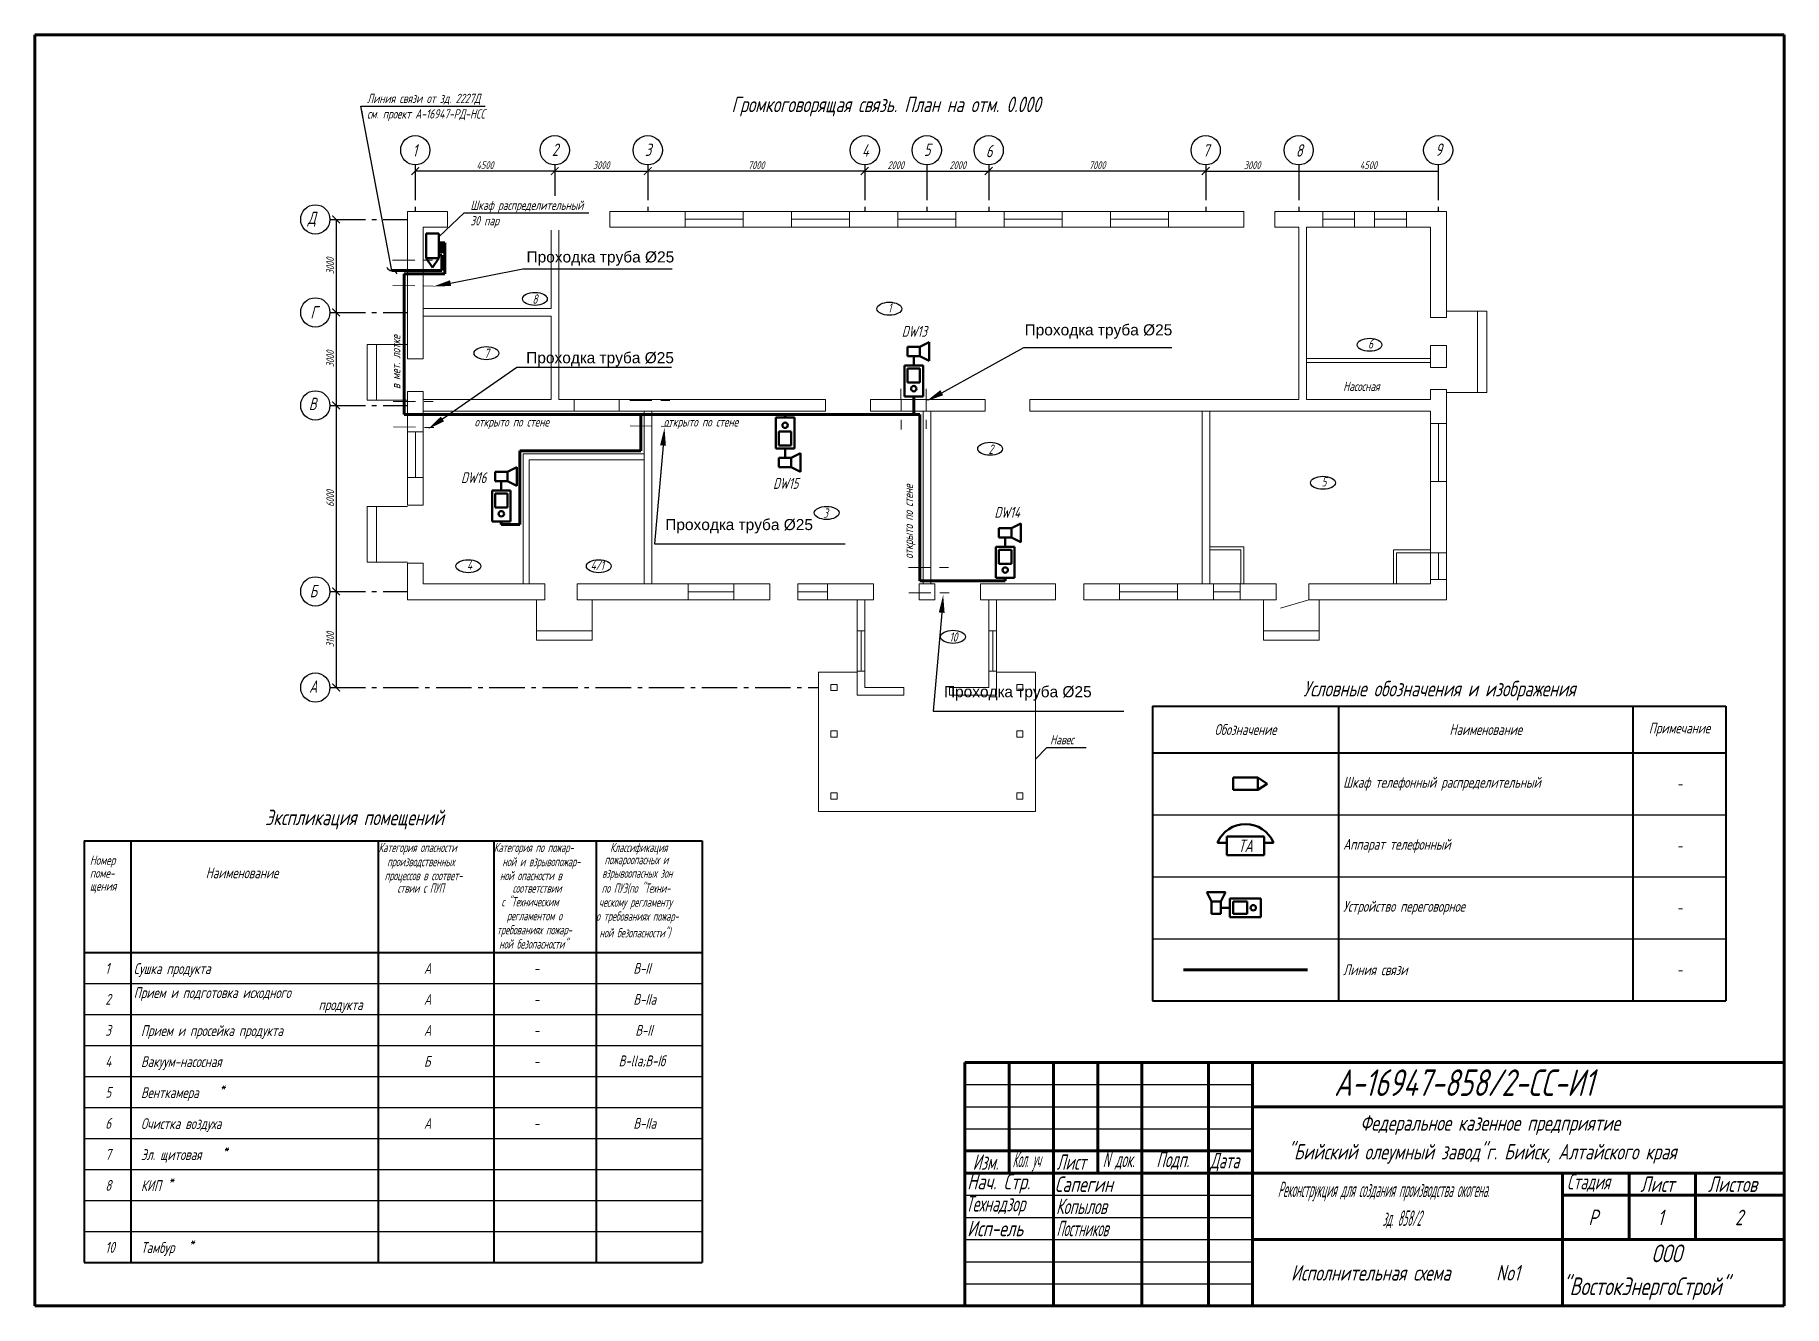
# Model space of a CAD drawing. Header units: millimetres. Extents: x 1036 to 3400, y 1190 to 1841.
# Drawn here: x 2440 to 2835, y 1192.4 to 1479.4 of the extents above; entities that cross this region are included whole.
import ezdxf
from ezdxf import colors
from ezdxf.entities.mleader import LeaderData, LeaderLine
from ezdxf.enums import TextEntityAlignment as Align
from ezdxf.math import Vec2, Vec3

# ---------------------------------------------------------------- set-up
doc = ezdxf.new("R2010")
doc.units = ezdxf.units.MM
doc.linetypes.add('gost5', pattern=[7, 5, -2, 0])
doc.linetypes.add('gost6', pattern=[12, 8, -1.5, 1, -1.5])
for name, color, linetype, lineweight in [('Линия выноска', 137, 'Continuous', 25), ('Линия связи (Вновь)', 3, 'Continuous', 60), ('Осевая', 4, 'gost6', 25), ('Размерная', 4, 'Continuous', 25), ('Рамка толстая', 7, 'Continuous', 60), ('Связь', 84, 'Continuous', 50), ('Строительный', 251, 'Continuous', 13), ('ТаБлица', 253, 'Continuous', 25), ('Текст', 2, 'Continuous', 25), ('Штампы', 252, 'Continuous', 25)]:
    doc.layers.add(name, color=color, linetype=linetype, lineweight=lineweight)
doc.styles.add('Simplex', font='simplex.shx', dxfattribs={"width": 0.7, "oblique": 15})
doc.styles.get("Standard").update_dxf_attribs({"font": 'arial.ttf'})

msp = doc.modelspace()

# ---------------------------------------------------------------- texts
at = {"color": 18, "true_color": 0x000000, "style": 'Simplex', "oblique": 15}
for s, height, width, p in [('А-16947-858/2-СС-И1', 6, 0.7, (2733.4, 1239.82)), ('Федеральное казенное предприятие', 3.5, 0.7, (2739.28, 1231.97)), ('"Бийский олеумный завод"г. Бийск, Алтайского края', 3.5, 0.7, (2722.87, 1225.47)), ('Изм.', 3.5, 0.6, (2651.78, 1223.14)), ('Кол. уч', 3.5, 0.4, (2660.75, 1223.72)), ('Лист', 3.5, 0.6, (2670.71, 1223.14)), ('N', 3.5, 0.5, (2681.13, 1223.72)), ('док.', 3.5, 0.5, (2683.91, 1223.72)), ('Подп.', 3.5, 0.6, (2693.23, 1223.72)), ('Дата', 3.5, 0.6, (2705.38, 1223.47)), ('Нач. Стр.', 3.5, 0.7, (2650.53, 1218.72)), ('Сапегин', 3.5, 0.7, (2670.31, 1218.14)), ('Стадия', 3.5, 0.6, (2785.98, 1218.72)), ('Лист', 3.5, 0.7, (2802.54, 1218.14)), ('Листов', 3.5, 0.7, (2817.81, 1218.14)), ('Технадзор', 3.5, 0.6, (2650.2, 1213.72)), ('Копылов', 3.5, 0.6, (2670.6, 1213.14)), ('Реконструкция для создания производства окогена.', 3.5, 0.4, (2720.65, 1216.97)), ('зд. 858/2', 3.5, 0.4, (2744.32, 1210.47)), ('Р', 3.5, 0.7, (2790.84, 1210.64)), ('1', 3.5, 0.7, (2806.45, 1210.64)), ('2', 3.5, 0.7, (2823.95, 1210.64)), ('Исп-ель', 3.5, 0.7, (2650.53, 1208.14)), ('Постников', 3.5, 0.5, (2670.67, 1208.14)), ('ООО', 4, 0.7, (2805.06, 1202.27)), ('Исполнительная схема ', 3.5, 0.7, (2723.66, 1198.13)), ('No1', 3.5, 0.7, (2769.98, 1198.13)), ('"ВостокЭнергоСтрой"', 4, 0.7, (2784.9, 1194.84))]:
    msp.add_text(s, height=height, dxfattribs=dict(at, width=width)).set_placement(p)
at = {"layer": 'Линия связи (Вновь)', "char_height": 2.5, "attachment_point": 1}
for insert in [(2663.49, 1414.06), (2550.94, 1407.77), (2582.34, 1370.09), (2645.28, 1332.35)]:
    msp.add_mtext_dynamic_manual_height_columns('Проходка труба %%C25', width=139.3199, gutter_width=12.5, heights=[0], dxfattribs=dict(at, insert=insert))
at = {"layer": 'Размерная', "color": 18, "true_color": 0x000000, "char_height": 1.75, "attachment_point": 5, "style": 'Simplex'}
for s, insert in [('4500', (2541.64, 1449.99)), ('3000', (2567.89, 1449.99)), ('7000', (2602.89, 1449.99)), ('2000', (2634.39, 1449.99)), ('2000', (2648.39, 1449.99)), ('7000', (2679.89, 1449.99)), ('3000', (2714.89, 1449.99)), ('4500', (2741.14, 1449.99))]:
    msp.add_mtext(s, dxfattribs=dict(at, insert=insert))
at = {"layer": 'Размерная', "color": 18, "true_color": 0x000000, "char_height": 1.75, "attachment_point": 5, "rotation": 90, "style": 'Simplex'}
for s, insert in [('3000', (2506.68, 1427.24)), ('3000', (2506.68, 1406.24)), ('6000', (2506.68, 1374.74)), ('3100', (2506.68, 1342.89))]:
    msp.add_mtext(s, dxfattribs=dict(at, insert=insert))
at = {"layer": 'ТаБлица', "color": 18, "true_color": 0x000000, "insert": (2757.17, 1331.31), "char_height": 3.5, "width": 129.4197, "attachment_point": 5, "style": 'Simplex'}
msp.add_mtext('Условные обозначения и изображения', dxfattribs=at)
at = {"layer": 'Текст', "color": 18, "ltscale": 100, "true_color": 0x000000, "style": 'Simplex', "oblique": 15}
for s, height, width, p in [('1', 2.8, 0.7, (2525.25, 1451.92)), ('2', 2.8, 0.7, (2556.75, 1452.07)), ('3', 2.8, 0.7, (2577.75, 1452.07)), ('4', 2.8, 0.7, (2626.75, 1451.92)), ('5', 2.8, 0.7, (2640.75, 1452.07)), ('6', 2.8, 0.7, (2654.75, 1451.77)), ('7', 2.8, 0.7, (2703.75, 1451.92)), ('8', 2.8, 0.7, (2724.75, 1451.92)), ('9', 2.8, 0.7, (2756.25, 1452.09)), ('Д', 2.8, 0.7, (2501.59, 1436.68)), ('Г', 2.8, 0.7, (2502.2, 1415.38)), ('8', 2.1, 0.7, (2552.32, 1418.7)), ('1', 2.1, 0.7, (2632.63, 1416.74)), ('6', 2.1, 0.7, (2741.06, 1408.59)), ('7', 2.1, 0.7, (2541.45, 1406.45)), ('Насосная', 2.1, 0.7, (2735.44, 1399)), ('B', 2.8, 0.7, (2501.84, 1394.68)), ('открыто по стене', 2.1, 0.7, (2539.27, 1390.97)), ('открыто по стене', 2.1, 0.7, (2581.99, 1390.97)), ('2', 2.1, 0.7, (2655.35, 1384.81)), ('5', 2.1, 0.7, (2730.54, 1377.44)), ('3', 2.1, 0.7, (2618.01, 1370.37)), ('4', 2.1, 0.7, (2537.55, 1358.6)), ('4/1', 2.1, 0.7, (2565.48, 1358.6)), ('Б', 2.8, 0.7, (2502.03, 1352.42)), ('10', 2.1, 0.7, (2646.5, 1342.39)), ('А', 2.8, 0.7, (2501.91, 1330.87)), ('Навес', 2.1, 0.7, (2669.27, 1319.21)), ('Экспликация помещений', 3.5, 0.7, (2491.97, 1300.96)), ('Категория опасности ', 2.1, 0.6, (2517.61, 1294.88)), ('Категория по пожар-', 2.1, 0.6, (2543.64, 1294.88)), ('Классификация ', 2.1, 0.6, (2569.88, 1294.88)), ('Номер', 2.1, 0.7, (2452.39, 1292.01)), ('производственных', 2.1, 0.6, (2519.52, 1291.68)), ('ной и взрывопожар-', 2.1, 0.6, (2545.55, 1291.68)), ('пожароопасных и', 2.1, 0.6, (2568.63, 1292.13)), ('поме-', 2.1, 0.7, (2452.39, 1289.09)), ('Наименование', 2.45, 0.7, (2478.56, 1288.97)), ('процессов в соответ-', 2.1, 0.6, (2518.97, 1288.53)), ('ствии с ПУП', 2.1, 0.6, (2521.84, 1285.7)), ('ной опасности в ', 2.1, 0.6, (2545, 1288.53)), ('по ПУЭ(по "Техни-', 2.1, 0.6, (2567.98, 1285.7)), ('взрывоопасных зон ', 2.1, 0.6, (2568.08, 1289.08)), ('щения', 2.1, 0.7, (2452.39, 1286.17)), ('с "Техническим', 2.1, 0.6, (2545.34, 1282.62)), ('соответствии', 2.1, 0.6, (2547.87, 1285.7)), ('ческому регламенту', 2.1, 0.6, (2567.37, 1282.53)), ('регламентом о', 2.1, 0.6, (2546.56, 1279.46)), ('о требованиях пожар-', 2.1, 0.6, (2566.72, 1279.37)), (' требованиях пожар-', 2.1, 0.6, (2543.44, 1276.29)), ('ной безопасности")', 2.1, 0.6, (2567.47, 1275.61)), ('ной безопасности"', 2.1, 0.6, (2544.82, 1273.09)), ('1', 2.45, 0.7, (2455.88, 1267.4)), ('Сушка продукта', 2.45, 0.7, (2462.31, 1267.35)), ('А', 2.45, 0.7, (2527.85, 1267.4)), ('-', 2.45, 0.7, (2552.62, 1267.4)), ('В-II', 2.45, 0.7, (2575.13, 1267.4)), ('Прием и подготовка исходного', 2.45, 0.7, (2462.31, 1261.92)), ('2', 2.45, 0.7, (2455.88, 1260.4)), ('продукта', 2.45, 0.7, (2504.05, 1259.2)), ('А', 2.45, 0.7, (2527.85, 1260.4)), ('-', 2.45, 0.7, (2552.62, 1260.4)), ('В-IIа', 2.45, 0.7, (2575.13, 1260.4)), ('3', 2.45, 0.7, (2455.88, 1253.4)), ('Прием и просейка продукта', 2.45, 0.7, (2463.94, 1253.35)), ('А', 2.45, 0.7, (2527.85, 1253.4)), ('-', 2.45, 0.7, (2552.62, 1253.4)), ('В-II', 2.45, 0.7, (2575.56, 1253.4)), ('4', 2.45, 0.7, (2455.88, 1246.4)), ('Вакуум-насосная', 2.45, 0.7, (2463.94, 1246.35)), ('Б', 2.45, 0.7, (2527.85, 1246.4)), ('В-llа;В-Iб', 2.45, 0.7, (2571.81, 1246.51)), ('-', 2.45, 0.7, (2552.62, 1246.4)), ('5', 2.45, 0.7, (2455.88, 1239.4)), ('Венткамера ', 2.45, 0.7, (2463.94, 1239.35)), ('*', 2.45, 0.7, (2481.78, 1240.77)), ('6', 2.45, 0.7, (2455.88, 1232.4)), ('Очистка воздуха', 2.45, 0.7, (2463.94, 1232.35)), ('А', 2.45, 0.7, (2527.85, 1232.4)), ('-', 2.45, 0.7, (2552.62, 1232.4)), ('В-IIа', 2.45, 0.7, (2575.13, 1232.4)), ('7', 2.45, 0.7, (2455.88, 1225.4)), ('Эл. щитовая', 2.45, 0.7, (2463.94, 1225.35)), ('*', 2.45, 0.7, (2482.5, 1226.77)), ('8', 2.45, 0.7, (2455.88, 1218.4)), ('КИП', 2.45, 0.7, (2463.94, 1218.35)), ('*', 2.45, 0.7, (2470.19, 1219.77)), ('10', 2.45, 0.7, (2455.88, 1204.4)), ('Тамбур', 2.45, 0.7, (2463.94, 1204.35)), ('*', 2.45, 0.7, (2474.86, 1205.77))]:
    msp.add_text(s, height=height, dxfattribs=dict(at, width=width)).set_placement(p)
at = {"layer": 'Текст', "color": 18, "ltscale": 100, "true_color": 0x000000, "style": 'Simplex', "oblique": 15, "width": 0.7}
for s, p in [('в мет. лотке', (2522.53, 1399.43)), ('открыто по стене', (2638.31, 1361.08))]:
    msp.add_text(s, height=2.1, rotation=90, dxfattribs=at).set_placement(p)
at = {"layer": 'Текст', "color": 18, "ltscale": 100, "true_color": 0x000000, "insert": (2524.11, 1465.46), "char_height": 3.5, "width": 234.64, "attachment_point": 1, "style": 'Simplex'}
msp.add_mtext('\\pi73.19041;Громкоговорящая связь. План на отм. 0.000', dxfattribs=at)

# ---------------------------------------------------------------- blocks, each defined once
blk = doc.blocks.new('*T46')
at = {"layer": 'ТаБлица', "color": 0, "linetype": 'ByBlock', "lineweight": 40, "transparency": 16777216}
for p, q in [((0, 0), (129.5, 0)), ((0, 0), (0, -66.5)), ((42, 0), (42, -66.5)), ((108.5, 0), (108.5, -66.5)), ((129.5, 0), (129.5, -66.5)), ((0, -10.5), (129.5, -10.5)), ((0, -66.5), (129.5, -66.5))]:
    blk.add_line(p, q, dxfattribs=at)
at = {"layer": 'ТаБлица', "color": 5, "linetype": 'ByBlock', "lineweight": 25, "transparency": 16777216}
for p, q in [((0, -24.5), (129.5, -24.5)), ((0, -38.5), (129.5, -38.5)), ((0, -52.5), (129.5, -52.5))]:
    blk.add_line(p, q, dxfattribs=at)
at = {"layer": 'ТаБлица', "color": 2, "transparency": 16777216, "char_height": 2.45, "style": 'Simplex'}
for s, insert, width, attachment_point in [('{\\C256;\\c0;Примечание}', (119, -5.25), 21, 5), ('{\\C256;\\c0;Обозначение}', (21, -5.25), 42, 5), ('{\\C256;\\c0;Наименование}', (75.25, -5.25), 66.5, 5), ('{\\C256;\\c0;Шкаф телефонный распределительный}', (43.05, -17.5), 64.4, 4), ('{\\C256;\\c0;-}', (119, -17.5), 18.9, 5), ('{\\C256;\\c0;Аппарат телефонный}', (43.05, -31.5), 64.4, 4), ('{\\C256;\\c0;-}', (119, -31.5), 18.9, 5), ('{\\C256;\\c0;Устройство переговорное}', (43.05, -45.5), 64.4, 4), ('{\\C256;\\c0;-}', (119, -45.5), 18.9, 5), ('{\\C256;\\c0;Линия связи}', (43.05, -59.5), 64.4, 4), ('{\\C256;\\c0;-}', (119, -59.5), 18.9, 5)]:
    blk.add_mtext(s, dxfattribs=dict(at, insert=insert, width=width, attachment_point=attachment_point))
blk = doc.blocks.new('A$C19E7192F')
at = {"layer": 'Связь'}
for p, q in [((0, 4), (0, 0)), ((8, 4), (0, 4)), ((8, 0), (8, 4)), ((11, 2), (8, 4)), ((8, 0), (11, 2)), ((0, 0), (8, 0))]:
    blk.add_line(p, q, dxfattribs=at)
blk = doc.blocks.new('A$C20EB2E6C')
at = {"layer": 'Связь'}
for p, q in [((8, 17.5), (5, 16)), ((8, 11.5), (8, 17.5)), ((1, 13), (1, 16)), ((1, 16), (5, 16)), ((5, 13), (1, 13)), ((3, 13), (3, 10)), ((5, 16), (5, 13)), ((8, 11.5), (5, 13)), ((0, 0), (0, 10)), ((0, 10), (6, 10)), ((1, 4.5), (1, 9)), ((1, 9), (5, 9)), ((5, 9), (5, 4.5)), ((6, 10), (6, 0)), ((5, 4.5), (1, 4.5)), ((6, 0), (0, 0))]:
    blk.add_line(p, q, dxfattribs=at)
blk.add_circle((3, 2.5), 0.868, dxfattribs=at)
blk = doc.blocks.new('A$C79A038C6')
at = {"layer": 'Связь'}
for p, q in [((3, 6), (3, 0)), ((15, 6), (3, 6)), ((15, 0), (15, 6)), ((3, 4), (0, 4)), ((3, 0), (15, 0)), ((15, 4), (18, 4))]:
    blk.add_line(p, q, dxfattribs=at)
blk.add_arc((9, 0.25), 9.75, 22.6199, 157.3801, dxfattribs=at)
at = {"layer": 'Связь', "style": 'Simplex', "oblique": 15, "width": 0.7}
blk.add_text('ТА', height=4, dxfattribs=at).set_placement((9, 3), align=Align.MIDDLE_CENTER)
blk = doc.blocks.new('_ArchTick')
at = {"color": 0, "linetype": 'ByBlock', "const_width": 0.15}
blk.add_lwpolyline([(-0.5, -0.5), (0.5, 0.5)], dxfattribs=at)
blk = doc.blocks.new('_None')
blk = doc.blocks.new('_Integral')
at = {"color": 0, "linetype": 'ByBlock', "lineweight": -2}
for centre, start, end in [((0.44, -0.09), 102, 168), ((-0.44, 0.09), 282, 348)]:
    blk.add_arc(centre, 0.454, start, end, dxfattribs=at)

# ---------------------------------------------------------------- linework, layer by layer
at = {"color": 18, "lineweight": 60, "true_color": 0x000000}
for p, q in [((2650, 1247.39), (2835, 1247.39)), ((2650, 1247.39), (2650, 1192.39)), ((2660, 1247.39), (2660, 1222.39)), ((2670, 1247.39), (2670, 1192.39)), ((2680, 1247.39), (2680, 1222.39)), ((2690, 1247.39), (2690, 1192.39)), ((2705, 1247.39), (2705, 1192.39)), ((2715, 1247.39), (2715, 1192.39)), ((2835, 1247.39), (2835, 1192.39)), ((2715, 1237.39), (2835, 1237.39)), ((2650, 1227.39), (2715, 1227.39)), ((2650, 1222.39), (2835, 1222.39)), ((2785, 1222.39), (2785, 1192.39)), ((2800, 1222.39), (2800, 1207.39)), ((2815, 1222.39), (2815, 1207.39)), ((2785, 1217.39), (2835, 1217.39)), ((2715, 1207.39), (2835, 1207.39)), ((2650, 1192.39), (2835, 1192.39))]:
    msp.add_line(p, q, dxfattribs=at)
at = {"color": 18, "lineweight": 25, "true_color": 0x000000}
for p, q in [((2650, 1242.39), (2715, 1242.39)), ((2650, 1237.39), (2715, 1237.39)), ((2650, 1232.39), (2715, 1232.39)), ((2650, 1217.39), (2715, 1217.39)), ((2650, 1212.39), (2715, 1212.39)), ((2650, 1207.39), (2715, 1207.39)), ((2650, 1202.39), (2715, 1202.39)), ((2650, 1197.39), (2715, 1197.39))]:
    msp.add_line(p, q, dxfattribs=at)
at = {"layer": 'Линия связи (Вновь)', "color": 18, "true_color": 0x000000}
for p, q in [((2531.18, 1432.49), (2532.58, 1432.49)), ((2531.18, 1431.79), (2532.58, 1431.79)), ((2531.18, 1431.09), (2532.58, 1431.09)), ((2531.18, 1430.39), (2532.58, 1430.39)), ((2532.58, 1432.49), (2532.58, 1425.49)), ((2520.61, 1426.19), (2531.88, 1426.19)), ((2531.88, 1429.69), (2531.18, 1429.69)), ((2531.88, 1426.19), (2531.88, 1429.69)), ((2532.58, 1425.49), (2523.41, 1425.49)), ((2523.41, 1425.49), (2523.41, 1393.71)), ((2638.46, 1397.77), (2638.46, 1393.71)), ((2523.41, 1393.71), (2576.86, 1393.71)), ((2576.86, 1385.52), (2576.86, 1393.71)), ((2576.86, 1393.71), (2609.41, 1393.71)), ((2609.41, 1393.01), (2609.41, 1393.71)), ((2609.41, 1393.71), (2638.46, 1393.71)), ((2638.46, 1393.71), (2639.86, 1393.71)), ((2639.86, 1393.71), (2639.86, 1356.12)), ((2549.52, 1368.82), (2549.52, 1385.52)), ((2549.52, 1385.52), (2576.86, 1385.52)), ((2545.32, 1369.52), (2545.32, 1368.82)), ((2545.32, 1368.82), (2549.52, 1368.82)), ((2639.86, 1356.12), (2659.11, 1356.12)), ((2659.11, 1356.12), (2659.11, 1356.82)), ((2699.38, 1268.31), (2727.38, 1268.31))]:
    msp.add_line(p, q, dxfattribs=at)
at = {"layer": 'Линия связи (Вновь)', "linetype": 'gost5', "lineweight": 5}
for p, q in [((2520.79, 1422.83), (2529.91, 1422.69)), ((2635.58, 1399.46), (2635.62, 1390.34)), ((2641.3, 1399.51), (2641.3, 1390.47)), ((2520.91, 1396.59), (2529.94, 1396.59)), ((2574.34, 1396.87), (2583.37, 1396.87)), ((2520.95, 1390.87), (2530.08, 1390.74)), ((2574.39, 1391.15), (2583.51, 1391.02)), ((2637.28, 1359.13), (2646.31, 1359.13)), ((2637.33, 1353.41), (2646.45, 1353.45))]:
    msp.add_line(p, q, dxfattribs=at)
at = {"layer": 'Осевая', "color": 18, "true_color": 0x000000}
for p, q in [((2525.89, 1450.06), (2525.89, 1439.56)), ((2557.39, 1450.06), (2557.39, 1439.56)), ((2578.39, 1450.06), (2578.39, 1439.56)), ((2627.39, 1450.06), (2627.39, 1439.56)), ((2641.39, 1450.06), (2641.39, 1439.56)), ((2655.39, 1450.06), (2655.39, 1439.56)), ((2704.39, 1450.06), (2704.39, 1439.56)), ((2725.39, 1450.06), (2725.39, 1439.56)), ((2756.89, 1450.06), (2756.89, 1439.56)), ((2506.61, 1437.74), (2524.11, 1437.74)), ((2506.61, 1416.74), (2524.11, 1416.74)), ((2506.61, 1395.74), (2524.11, 1395.74)), ((2506.61, 1353.74), (2524.11, 1353.74)), ((2506.61, 1332.04), (2616.93, 1332.04))]:
    msp.add_line(p, q, dxfattribs=at)
at = {"layer": 'Размерная', "color": 18, "true_color": 0x000000}
for p, q in [((2557.39, 1448.66), (2525.89, 1448.66)), ((2557.39, 1448.66), (2578.39, 1448.66)), ((2627.39, 1448.66), (2578.39, 1448.66)), ((2627.39, 1448.66), (2641.39, 1448.66)), ((2641.39, 1448.66), (2655.39, 1448.66)), ((2704.39, 1448.66), (2655.39, 1448.66)), ((2704.39, 1448.66), (2725.39, 1448.66)), ((2725.39, 1448.66), (2756.89, 1448.66)), ((2508.01, 1437.74), (2508.01, 1416.74)), ((2508.01, 1416.74), (2508.01, 1395.74)), ((2508.01, 1395.74), (2508.01, 1353.74)), ((2508.01, 1353.74), (2508.01, 1332.04))]:
    msp.add_line(p, q, dxfattribs=at)
at = {"layer": 'Рамка толстая', "color": 18, "true_color": 0x000000}
for p, q in [((2440, 1192.39), (2440, 1479.39)), ((2440, 1479.39), (2835, 1479.39)), ((2835, 1479.39), (2835, 1192.39)), ((2440, 1192.39), (2835, 1192.39))]:
    msp.add_line(p, q, dxfattribs=at)
at = {"layer": 'Строительный', "color": 18, "ltscale": 100, "true_color": 0x000000}
for p, q in [((2524.11, 1406.24), (2524.11, 1439.56)), ((2524.11, 1439.56), (2533.14, 1439.56)), ((2533.14, 1439.56), (2533.14, 1435.99)), ((2540.35, 1439.56), (2552.04, 1439.56)), ((2540.35, 1439.56), (2540.35, 1435.99)), ((2544.83, 1439.56), (2544.83, 1435.99)), ((2552.04, 1439.56), (2562.86, 1439.56)), ((2552.04, 1439.56), (2552.04, 1435.99)), ((2562.86, 1439.56), (2562.86, 1435.99)), ((2569.86, 1439.56), (2713.01, 1439.56)), ((2569.86, 1439.56), (2569.86, 1435.99)), ((2586.87, 1439.56), (2586.87, 1435.99)), ((2599.96, 1439.56), (2599.96, 1435.99)), ((2610.88, 1439.56), (2610.88, 1435.99)), ((2623.97, 1439.56), (2623.97, 1435.99)), ((2634.89, 1439.56), (2634.89, 1435.99)), ((2647.98, 1439.56), (2647.98, 1435.99)), ((2658.9, 1439.56), (2658.9, 1435.99)), ((2671.99, 1439.56), (2671.99, 1435.99)), ((2682.91, 1439.56), (2682.91, 1435.99)), ((2696, 1439.56), (2696, 1435.99)), ((2713.01, 1439.56), (2713.01, 1435.99)), ((2720.01, 1439.56), (2758.75, 1439.56)), ((2720.01, 1439.56), (2720.01, 1435.99)), ((2720.01, 1439.38), (2720.18, 1439.56)), ((2730.82, 1439.56), (2730.82, 1435.99)), ((2738.03, 1439.56), (2738.03, 1435.99)), ((2742.51, 1439.56), (2742.51, 1435.99)), ((2749.72, 1439.56), (2749.72, 1435.99)), ((2758.75, 1439.56), (2758.75, 1415.56)), ((2527.68, 1435.99), (2533.14, 1435.99)), ((2527.68, 1406.24), (2527.68, 1435.99)), ((2540.35, 1435.99), (2544.83, 1435.99)), ((2544.83, 1437.77), (2552.04, 1437.77)), ((2544.83, 1435.99), (2562.86, 1435.99)), ((2556.56, 1435.99), (2556.56, 1424.84)), ((2558.31, 1435.99), (2558.31, 1424.84)), ((2569.86, 1435.99), (2713.01, 1435.99)), ((2586.87, 1437.77), (2599.96, 1437.77)), ((2610.88, 1437.77), (2623.97, 1437.77)), ((2634.89, 1437.77), (2647.98, 1437.77)), ((2658.9, 1437.77), (2671.99, 1437.77)), ((2682.91, 1437.77), (2696, 1437.77)), ((2712.9, 1435.99), (2713.01, 1436.09)), ((2720.01, 1435.99), (2725.43, 1435.99)), ((2725.43, 1435.99), (2725.43, 1397.07)), ((2727.18, 1435.99), (2755.18, 1435.99)), ((2727.18, 1435.99), (2727.18, 1397.07)), ((2730.82, 1437.77), (2738.03, 1437.77)), ((2742.51, 1437.77), (2749.72, 1437.77)), ((2750.16, 1435.99), (2750.8, 1435.99)), ((2755.18, 1435.99), (2755.18, 1415.56)), ((2556.56, 1424.84), (2556.56, 1417.61)), ((2558.31, 1424.84), (2558.31, 1397.07)), ((2727.18, 1416.33), (2727.18, 1419.38)), ((2527.68, 1417.61), (2541.26, 1417.61)), ((2527.68, 1415.86), (2556.56, 1415.86)), ((2541.26, 1417.61), (2556.56, 1417.61)), ((2556.56, 1415.86), (2556.56, 1397.07)), ((2725.43, 1415.13), (2725.43, 1407.88)), ((2758.75, 1415.56), (2755.18, 1415.56)), ((2767.85, 1417.01), (2758.75, 1417.01)), ((2765.75, 1398.64), (2765.75, 1417.01)), ((2767.85, 1398.64), (2767.85, 1417.01)), ((2515.01, 1409.5), (2524.11, 1409.5)), ((2515.01, 1396.9), (2515.01, 1409.5)), ((2517.11, 1396.9), (2517.11, 1409.5)), ((2524.11, 1406.24), (2527.68, 1406.24)), ((2727.18, 1406.31), (2755.18, 1406.31)), ((2755.18, 1409.26), (2755.18, 1404.28)), ((2758.75, 1409.26), (2755.18, 1409.26)), ((2758.75, 1409.26), (2758.75, 1404.28)), ((2727.18, 1405.47), (2755.18, 1405.47)), ((2758.75, 1404.28), (2755.18, 1404.28)), ((2524.11, 1373.2), (2524.11, 1398.89)), ((2524.11, 1398.89), (2527.68, 1398.89)), ((2527.68, 1373.2), (2527.68, 1398.89)), ((2755.18, 1399.31), (2755.18, 1397.07)), ((2758.75, 1399.31), (2755.18, 1399.31)), ((2758.75, 1399.31), (2758.75, 1351.85)), ((2758.75, 1398.64), (2767.85, 1398.64)), ((2524.11, 1396.9), (2515.01, 1396.9)), ((2527.68, 1397.07), (2556.56, 1397.07)), ((2527.68, 1394.41), (2618.51, 1394.41)), ((2558.31, 1397.07), (2618.51, 1397.07)), ((2561.8, 1394.41), (2561.8, 1397.07)), ((2571.95, 1394.41), (2571.95, 1397.07)), ((2577.56, 1394.41), (2577.56, 1355.42)), ((2579.31, 1394.41), (2579.31, 1355.42)), ((2618.51, 1394.41), (2618.51, 1397.07)), ((2628.66, 1397.07), (2654.56, 1397.07)), ((2628.66, 1394.41), (2628.66, 1397.07)), ((2628.66, 1394.41), (2654.56, 1394.41)), ((2640.56, 1357.24), (2640.56, 1394.41)), ((2642.31, 1394.41), (2642.31, 1357.24)), ((2642.31, 1394.41), (2642.31, 1359.96)), ((2654.12, 1394.41), (2652.39, 1394.41)), ((2654.56, 1394.41), (2654.56, 1397.07)), ((2664.71, 1397.07), (2725.43, 1397.07)), ((2664.71, 1394.41), (2664.71, 1397.07)), ((2664.71, 1394.41), (2755.18, 1394.41)), ((2704.54, 1394.41), (2710.62, 1394.41)), ((2706.69, 1394.41), (2714.72, 1394.41)), ((2727.18, 1397.07), (2755.18, 1397.07)), ((2755.18, 1394.41), (2755.18, 1355.42)), ((2703.56, 1394.34), (2703.56, 1355.42)), ((2705.31, 1394.34), (2705.31, 1355.42)), ((2758.75, 1391.68), (2755.18, 1391.68)), ((2756.97, 1391.68), (2756.97, 1378.59)), ((2524.11, 1389.79), (2527.68, 1389.79)), ((2525.9, 1389.79), (2525.9, 1379.5)), ((2579.31, 1373.1), (2579.31, 1388.34)), ((2550.22, 1384.82), (2577.56, 1384.82)), ((2550.22, 1384.82), (2550.22, 1355.42)), ((2551.62, 1355.42), (2551.62, 1383.42)), ((2551.62, 1383.42), (2577.56, 1383.42)), ((2524.11, 1379.5), (2527.68, 1379.5)), ((2579.31, 1372.66), (2579.31, 1381.15)), ((2758.75, 1378.59), (2755.18, 1378.59)), ((2515.01, 1372.95), (2524.11, 1372.95)), ((2515.01, 1360.35), (2515.01, 1372.95)), ((2517.11, 1360.35), (2517.11, 1372.95)), ((2524.11, 1373.2), (2527.68, 1373.2)), ((2713.01, 1363.82), (2705.31, 1363.82)), ((2712.31, 1363.12), (2705.31, 1363.12)), ((2712.31, 1363.12), (2712.31, 1355.42)), ((2713.01, 1363.82), (2713.01, 1355.42)), ((2746.78, 1355.42), (2746.78, 1363.12)), ((2746.78, 1363.12), (2755.18, 1363.12)), ((2524.11, 1360.35), (2515.01, 1360.35)), ((2524.11, 1351.85), (2524.11, 1360.11)), ((2524.11, 1360.11), (2527.68, 1360.11)), ((2527.68, 1355.42), (2527.68, 1360.11)), ((2747.48, 1362.42), (2755.18, 1362.42)), ((2747.48, 1355.42), (2747.48, 1362.42)), ((2758.75, 1362.42), (2755.18, 1362.42)), ((2756.97, 1362.42), (2756.97, 1356.4)), ((2555.12, 1355.42), (2527.68, 1355.42)), ((2555.12, 1351.85), (2555.12, 1355.42)), ((2605.94, 1355.42), (2562.47, 1355.42)), ((2562.47, 1351.85), (2562.47, 1355.42)), ((2587.53, 1351.85), (2587.53, 1355.42)), ((2597.82, 1351.85), (2597.82, 1355.42)), ((2605.94, 1351.85), (2605.94, 1355.42)), ((2629.36, 1355.42), (2612.31, 1355.42)), ((2612.31, 1351.85), (2612.31, 1355.42)), ((2618.96, 1351.85), (2618.96, 1355.42)), ((2629.36, 1351.85), (2629.36, 1355.42)), ((2643.22, 1355.42), (2639.65, 1355.42)), ((2639.65, 1351.85), (2639.65, 1355.42)), ((2640.56, 1357.24), (2640.56, 1355.42)), ((2642.31, 1357.24), (2642.31, 1355.42)), ((2643.22, 1351.85), (2643.22, 1355.42)), ((2670.47, 1355.42), (2653.51, 1355.42)), ((2653.51, 1351.85), (2653.51, 1355.42)), ((2670.47, 1351.85), (2670.47, 1355.42)), ((2720.31, 1355.42), (2676.84, 1355.42)), ((2676.84, 1351.85), (2676.84, 1355.42)), ((2676.84, 1351.85), (2676.84, 1355.42)), ((2684.96, 1351.85), (2684.96, 1355.42)), ((2698.05, 1351.85), (2698.05, 1355.42)), ((2706.17, 1351.85), (2706.17, 1355.42)), ((2712.19, 1351.85), (2712.19, 1355.42)), ((2720.31, 1351.85), (2720.31, 1355.42)), ((2755.18, 1355.42), (2727.66, 1355.42)), ((2727.66, 1351.85), (2727.66, 1355.42)), ((2758.75, 1356.4), (2755.18, 1356.4)), ((2555.12, 1351.85), (2524.11, 1351.85)), ((2553.25, 1351.85), (2553.25, 1342.75)), ((2605.94, 1351.85), (2562.47, 1351.85)), ((2565.85, 1342.75), (2565.85, 1351.85)), ((2587.53, 1353.63), (2597.82, 1353.63)), ((2612.31, 1353.63), (2618.96, 1353.63)), ((2629.36, 1351.85), (2612.31, 1351.85)), ((2625.68, 1330.29), (2625.68, 1351.85)), ((2627.43, 1332.04), (2627.43, 1351.85)), ((2627.43, 1351.85), (2627.43, 1332.04)), ((2643.22, 1351.85), (2639.65, 1351.85)), ((2670.47, 1351.85), (2653.51, 1351.85)), ((2655.43, 1332.04), (2655.43, 1351.85)), ((2657.18, 1330.29), (2657.18, 1351.85)), ((2720.31, 1351.85), (2676.84, 1351.85)), ((2684.96, 1353.63), (2698.05, 1353.63)), ((2706.17, 1353.63), (2712.19, 1353.63)), ((2717.44, 1351.85), (2717.44, 1342.75)), ((2727.66, 1351.85), (2721.32, 1349.96)), ((2758.75, 1351.85), (2727.66, 1351.85)), ((2730.04, 1342.75), (2730.04, 1351.85)), ((2553.25, 1344.85), (2565.85, 1344.85)), ((2627.43, 1344.82), (2625.68, 1344.82)), ((2626.56, 1344.82), (2626.56, 1335.72)), ((2657.18, 1344.82), (2655.43, 1344.82)), ((2656.31, 1344.82), (2656.31, 1335.72)), ((2717.44, 1344.85), (2730.04, 1344.85)), ((2553.25, 1342.75), (2565.85, 1342.75)), ((2717.44, 1342.75), (2730.04, 1342.75)), ((2616.93, 1335.54), (2616.93, 1304.02)), ((2616.93, 1335.54), (2625.68, 1335.54)), ((2627.43, 1335.72), (2625.68, 1335.72)), ((2657.18, 1335.72), (2655.43, 1335.72)), ((2657.18, 1335.54), (2665.93, 1335.54)), ((2665.93, 1335.54), (2665.93, 1304.04)), ((2619.73, 1331.34), (2619.73, 1332.74)), ((2619.73, 1332.74), (2621.13, 1332.74)), ((2621.13, 1331.34), (2619.73, 1331.34)), ((2621.13, 1332.74), (2621.13, 1331.34)), ((2627.43, 1332.04), (2636.25, 1332.04)), ((2627.43, 1332.04), (2636.25, 1332.04)), ((2636.25, 1330.29), (2636.25, 1332.04)), ((2646.54, 1332.04), (2655.43, 1332.04)), ((2646.54, 1330.29), (2646.54, 1332.04)), ((2661.73, 1331.34), (2661.73, 1332.74)), ((2661.73, 1332.74), (2663.13, 1332.74)), ((2663.13, 1331.34), (2661.73, 1331.34)), ((2663.13, 1332.74), (2663.13, 1331.34)), ((2625.68, 1330.29), (2636.25, 1330.29)), ((2625.68, 1330.29), (2636.25, 1330.29)), ((2646.54, 1330.29), (2657.18, 1330.29)), ((2646.54, 1330.29), (2657.18, 1330.29)), ((2619.73, 1320.84), (2619.73, 1322.24)), ((2619.73, 1322.24), (2621.13, 1322.24)), ((2621.13, 1320.84), (2619.73, 1320.84)), ((2621.13, 1322.24), (2621.13, 1320.84)), ((2661.73, 1320.84), (2661.73, 1322.24)), ((2661.73, 1322.24), (2663.13, 1322.24)), ((2663.13, 1320.84), (2661.73, 1320.84)), ((2663.13, 1322.24), (2663.13, 1320.84)), ((2619.73, 1306.84), (2619.73, 1308.24)), ((2619.73, 1308.24), (2621.13, 1308.24)), ((2621.13, 1308.24), (2621.13, 1306.84)), ((2661.73, 1306.84), (2661.73, 1308.24)), ((2661.73, 1308.24), (2663.13, 1308.24)), ((2663.13, 1308.24), (2663.13, 1306.84)), ((2665.93, 1304.04), (2616.93, 1304.04)), ((2621.13, 1306.84), (2619.73, 1306.84)), ((2663.13, 1306.84), (2661.73, 1306.84))]:
    msp.add_line(p, q, dxfattribs=at)
at = {"layer": 'ТаБлица', "color": 18, "lineweight": 40, "ltscale": 100, "true_color": 0x000000}
for p, q in [((2451.11, 1297.41), (2590.64, 1297.41)), ((2451.11, 1297.41), (2451.11, 1202.21)), ((2461.61, 1297.41), (2461.61, 1202.21)), ((2517.61, 1202.21), (2517.61, 1297.41)), ((2543.64, 1297.41), (2543.64, 1202.21)), ((2566.72, 1297.41), (2566.72, 1202.21)), ((2590.64, 1297.41), (2590.64, 1202.21)), ((2451.11, 1272.21), (2590.64, 1272.21)), ((2451.11, 1202.21), (2590.64, 1202.21))]:
    msp.add_line(p, q, dxfattribs=at)
at = {"layer": 'ТаБлица', "color": 18, "ltscale": 100, "true_color": 0x000000}
for p, q in [((2517.61, 1297.41), (2517.61, 1216.21)), ((2451.11, 1265.21), (2590.64, 1265.21)), ((2451.11, 1258.21), (2590.64, 1258.21)), ((2451.11, 1251.21), (2590.64, 1251.21)), ((2451.11, 1244.21), (2590.64, 1244.21)), ((2451.11, 1237.21), (2590.64, 1237.21)), ((2451.11, 1230.21), (2590.64, 1230.21)), ((2451.11, 1223.21), (2590.64, 1223.21)), ((2451.11, 1216.21), (2590.64, 1216.21)), ((2451.11, 1209.21), (2590.64, 1209.21))]:
    msp.add_line(p, q, dxfattribs=at)
at = {"layer": 'Текст', "color": 18, "ltscale": 100, "true_color": 0x000000}
msp.add_lwpolyline([(2665.93, 1315.86), (2668.49, 1318.5), (2677.42, 1318.5)], dxfattribs=at)
for centre in [(2525.89, 1453.36), (2557.39, 1453.36), (2578.39, 1453.36), (2627.39, 1453.36), (2641.39, 1453.36), (2655.39, 1453.36), (2704.39, 1453.36), (2725.39, 1453.36), (2756.89, 1453.36), (2503.31, 1437.74), (2503.31, 1416.74), (2503.31, 1395.74), (2503.31, 1353.74), (2503.31, 1332.04)]:
    msp.add_circle(centre, 3.3, dxfattribs=at)
for centre in [(2552.9, 1419.8), (2632.96, 1417.58), (2741.39, 1409.43), (2541.96, 1407.54), (2655.71, 1385.95), (2730.87, 1378.28), (2618.8, 1371.46), (2537.87, 1359.44), (2567.33, 1359.44), (2647.32, 1343.49)]:
    msp.add_ellipse(centre, major_axis=(-2.8, 0), ratio=0.525, dxfattribs=at)
at = {"layer": 'Штампы', "color": 18, "lineweight": 60, "true_color": 0x000000}
msp.add_line((2440, 1192.39), (2440, 1277.39), dxfattribs=at)

# ---------------------------------------------------------------- block references
msp.add_blockref('*T46', (2692.38, 1327.81))
at = {"layer": 'Размерная', "color": 18, "true_color": 0x000000, "xscale": 1.75, "yscale": 1.75, "zscale": 1.75}
for p, rotation in [((2525.89, 1448.66), 180), ((2578.39, 1448.66), 180), ((2655.39, 1448.66), 180), ((2508.01, 1437.74), 90), ((2508.01, 1416.74), 270), ((2508.01, 1395.74), 270), ((2508.01, 1353.74), 270), ((2508.01, 1332.04), 270)]:
    msp.add_blockref('_ArchTick', p, dxfattribs=dict(at, rotation=rotation))
for p in [(2557.39, 1448.66), (2627.39, 1448.66), (2704.39, 1448.66)]:
    msp.add_blockref('_ArchTick', p, dxfattribs=at)
at = {"layer": 'Связь', "color": 18, "true_color": 0x000000, "yscale": 0.7, "zscale": 0.7}
for name, p, xscale, rotation in [('A$C19E7192F', (2528.38, 1434.59), 0.7, 270), ('A$C20EB2E6C', (2607.31, 1393.01), -0.7, 180), ('A$C20EB2E6C', (2716.88, 1280.21), 0.7, 90)]:
    msp.add_blockref(name, p, dxfattribs=dict(at, xscale=xscale, rotation=rotation))
at = {"layer": 'Связь', "color": 18, "true_color": 0x000000, "xscale": 0.7, "yscale": 0.7, "zscale": 0.7}
for name, p in [('A$C20EB2E6C', (2636.36, 1397.77)), ('A$C20EB2E6C', (2543.22, 1369.52)), ('A$C20EB2E6C', (2657.01, 1356.82)), ('A$C19E7192F', (2710.58, 1308.91)), ('A$C79A038C6', (2707.08, 1294.21))]:
    msp.add_blockref(name, p, dxfattribs=at)

msp.set_redraw_order([(e.dxf.handle, doc.entitydb.next_handle()) for e in msp.query("TEXT MTEXT ATTDEF DIMENSION ARC_DIMENSION")])  # texts and dimensions are drawn at this point

# ---------------------------------------------------------------- leaders
at = {"layer": 'Линия связи (Вновь)', "lineweight": 0}
ml = msp.add_multileader_mtext('Standard', dxfattribs=at)
ml.set_content('', color=256)
ml.set_leader_properties()
ml.build(insert=Vec2(0, 0))
ctx = ml.context
ctx.base_point, ctx.plane_origin = Vec3(2583.75, 1404.4), Vec3(2539.98, 1386.86)
notes = []
notes.append((ctx, [(0, (1, 1, 0), (2548.82, 1404.4), (1, 0), 34.93, [(0, [(2528.74, 1390.39)], 0, [])])]))
ctx.mtext.insert, ctx.mtext.flow_direction = Vec3(2585.75, 1406.4), 5
ml = msp.add_multileader_mtext('Standard', dxfattribs=at)
ml.set_content('', color=256)
ml.set_leader_properties()
ml.build(insert=Vec2(0, 0))
ctx = ml.context
ctx.base_point, ctx.plane_origin = Vec3(2685.88, 1326.72), Vec3(2656.35, 1349.4)
notes.append((ctx, [(0, (1, 1, 0), (2642.88, 1326.72), (1, 0), 43, [(0, [(2645.11, 1352.93)], 0, [])])]))
ctx.mtext.insert, ctx.mtext.flow_direction = Vec3(2687.88, 1328.72), 5
for ctx, leaders in notes:
    for number, flags, end, landing, length, lines in leaders:
        leader = LeaderData()
        leader.index, (leader.has_last_leader_line, leader.has_dogleg_vector, leader.attachment_direction) = number, flags
        leader.last_leader_point, leader.dogleg_vector, leader.dogleg_length = Vec3(end), Vec3(landing), length
        for number, points, colour, breaks in lines:
            line = LeaderLine()
            line.index, line.vertices, line.color, line.breaks = number, Vec3.list(points), colors.encode_raw_color(colour), breaks
            leader.lines.append(line)
        ctx.leaders.append(leader)

# ---------------------------------------------------------------- next in the draw order: texts
at = {"layer": 'Текст', "color": 18, "lineweight": 30, "true_color": 0x000000, "char_height": 2.45, "attachment_point": 5, "style": 'Simplex', "bg_fill": 3, "box_fill_scale": 1.1, "bg_fill_color": 256, "bg_fill_transparency": 0}
for s, width, insert in [('DW13', 17.3157, (2638.6, 1412.48)), ('DW16', 8.6579, (2539.07, 1379.42)), ('DW15', 17.3157, (2609.55, 1378.13)), ('DW14', 17.3157, (2659.56, 1371.61))]:
    msp.add_mtext_dynamic_manual_height_columns(s, width=width, gutter_width=2253.66, heights=[0], dxfattribs=dict(at, insert=insert))

# ---------------------------------------------------------------- next in the draw order: leaders
at = {"layer": 'Линия выноска', "color": 18, "true_color": 0x000000}
ml = msp.add_multileader_mtext('Standard', dxfattribs=at)
ml.set_content('{\\C256;\\c0;Шкаф распределительный\\P30 пар}', color=2, style='Simplex')
ml.set_leader_properties()
ml.set_arrow_properties(name='NONE')
ml.build(insert=Vec2(0, 0))
ml.multileader.update_dxf_attribs({"text_left_attachment_type": 6, "text_right_attachment_type": 6, "dogleg_length": 0, "arrow_head_size": 2.8})
ctx = ml.context
ctx.base_point, ctx.char_height, ctx.arrow_head_size, ctx.landing_gap_size, ctx.plane_origin = Vec3(2536.94, 1439.2), 2.1, 2.8, 1.4, Vec3(2547.66, 1424.91)
ctx.left_attachment, ctx.right_attachment = 6, 6
notes = []
notes.append((ctx, [(1, (1, 1, 0), (2536.94, 1439.2), (1, 0), 0, [(0, [(2531.18, 1433.84)], 0, [])])]))
ctx.mtext.insert, ctx.mtext.flow_direction = Vec3(2538.34, 1442), 5
ctx.mtext.has_bg_fill, ctx.mtext.bg_color, ctx.mtext.bg_scale_factor, ctx.mtext.bg_transparency, ctx.mtext.use_window_bg_color = 1, -1027028792, 1.5, 0, 1
for ctx, leaders in notes:
    for number, flags, end, landing, length, lines in leaders:
        leader = LeaderData()
        leader.index, (leader.has_last_leader_line, leader.has_dogleg_vector, leader.attachment_direction) = number, flags
        leader.last_leader_point, leader.dogleg_vector, leader.dogleg_length = Vec3(end), Vec3(landing), length
        for number, points, colour, breaks in lines:
            line = LeaderLine()
            line.index, line.vertices, line.color, line.breaks = number, Vec3.list(points), colors.encode_raw_color(colour), breaks
            leader.lines.append(line)
        ctx.leaders.append(leader)

# ---------------------------------------------------------------- next in the draw order: texts
at = {"layer": 'Линия связи (Вновь)', "insert": (2551.01, 1430.53), "char_height": 2.5, "attachment_point": 1}
msp.add_mtext_dynamic_manual_height_columns('Проходка труба %%C25', width=139.3199, gutter_width=12.5, heights=[0], dxfattribs=at)

# ---------------------------------------------------------------- next in the draw order: leaders
at = {"layer": 'Линия выноска', "color": 18, "true_color": 0x000000}
ml = msp.add_multileader_mtext('Standard', dxfattribs=at)
ml.set_content('{\\C256;\\c0;Линия связи от зд. 2227Д\\Pсм. проект А-16947-РД-НСС}', color=2, style='Simplex')
ml.set_leader_properties()
ml.set_arrow_properties(name='INTEGRAL')
ml.build(insert=Vec2(0, 0))
ml.multileader.update_dxf_attribs({"text_left_attachment_type": 6, "text_right_attachment_type": 6, "dogleg_length": 0, "arrow_head_size": 2.8})
ctx = ml.context
ctx.base_point, ctx.char_height, ctx.arrow_head_size, ctx.landing_gap_size, ctx.plane_origin = Vec3(2513.59, 1463.32), 2.1, 2.8, 1.4, Vec3(2524.31, 1449.03)
ctx.left_attachment, ctx.right_attachment = 6, 6
notes = []
notes.append((ctx, [(1, (1, 1, 0), (2513.59, 1463.32), (1, 0), 0, [(0, [(2520.61, 1426.19)], 0, [])])]))
ctx.mtext.insert, ctx.mtext.flow_direction = Vec3(2514.99, 1466.12), 5
ctx.mtext.has_bg_fill, ctx.mtext.bg_color, ctx.mtext.bg_scale_factor, ctx.mtext.bg_transparency, ctx.mtext.use_window_bg_color = 1, -1027028792, 1.5, 0, 1
at = {"layer": 'Линия связи (Вновь)', "lineweight": 0}
ml = msp.add_multileader_mtext('Standard', dxfattribs=at)
ml.set_content('', color=256)
ml.set_leader_properties()
ml.build(insert=Vec2(0, 0))
ctx = ml.context
ctx.base_point, ctx.plane_origin = Vec3(2696.77, 1408.82), Vec3(2652.52, 1393.15)
notes.append((ctx, [(0, (1, 1, 0), (2663.29, 1408.82), (1, 0), 33.48, [(0, [(2641.28, 1396.68)], 0, [])])]))
ctx.mtext.insert, ctx.mtext.flow_direction = Vec3(2698.77, 1410.82), 5
ml = msp.add_multileader_mtext('Standard', dxfattribs=at)
ml.set_content('', color=256)
ml.set_leader_properties()
ml.build(insert=Vec2(0, 0))
ctx = ml.context
ctx.base_point, ctx.plane_origin = Vec3(2622.94, 1364.46), Vec3(2593.41, 1387.14)
notes.append((ctx, [(0, (1, 1, 0), (2579.94, 1364.46), (1, 0), 43, [(0, [(2582.17, 1390.67)], 0, [])])]))
ctx.mtext.insert, ctx.mtext.flow_direction = Vec3(2624.94, 1366.46), 5
for ctx, leaders in notes:
    for number, flags, end, landing, length, lines in leaders:
        leader = LeaderData()
        leader.index, (leader.has_last_leader_line, leader.has_dogleg_vector, leader.attachment_direction) = number, flags
        leader.last_leader_point, leader.dogleg_vector, leader.dogleg_length = Vec3(end), Vec3(landing), length
        for number, points, colour, breaks in lines:
            line = LeaderLine()
            line.index, line.vertices, line.color, line.breaks = number, Vec3.list(points), colors.encode_raw_color(colour), breaks
            leader.lines.append(line)
        ctx.leaders.append(leader)

# ---------------------------------------------------------------- next in the draw order: linework, layer by layer
at = {"layer": 'Линия связи (Вновь)', "linetype": 'gost5', "lineweight": 5}
msp.add_line((2520.75, 1428.54), (2529.78, 1428.54), dxfattribs=at)

# ---------------------------------------------------------------- next in the draw order: leaders
at = {"layer": 'Линия связи (Вновь)', "lineweight": 0}
ml = msp.add_multileader_mtext('Standard', dxfattribs=at)
ml.set_content('', color=256)
ml.set_leader_properties()
ml.build(insert=Vec2(0, 0))
ctx = ml.context
ctx.base_point, ctx.plane_origin = Vec3(2583.9, 1426.61), Vec3(2539.81, 1418.82)
notes = []
notes.append((ctx, [(0, (1, 1, 0), (2550.14, 1426.61), (1, 0), 33.76, [(0, [(2529.93, 1422.58)], 0, [])])]))
ctx.mtext.insert, ctx.mtext.flow_direction = Vec3(2585.9, 1428.61), 5
for ctx, leaders in notes:
    for number, flags, end, landing, length, lines in leaders:
        leader = LeaderData()
        leader.index, (leader.has_last_leader_line, leader.has_dogleg_vector, leader.attachment_direction) = number, flags
        leader.last_leader_point, leader.dogleg_vector, leader.dogleg_length = Vec3(end), Vec3(landing), length
        for number, points, colour, breaks in lines:
            line = LeaderLine()
            line.index, line.vertices, line.color, line.breaks = number, Vec3.list(points), colors.encode_raw_color(colour), breaks
            leader.lines.append(line)
        ctx.leaders.append(leader)

doc.saveas('drawing.dxf')
